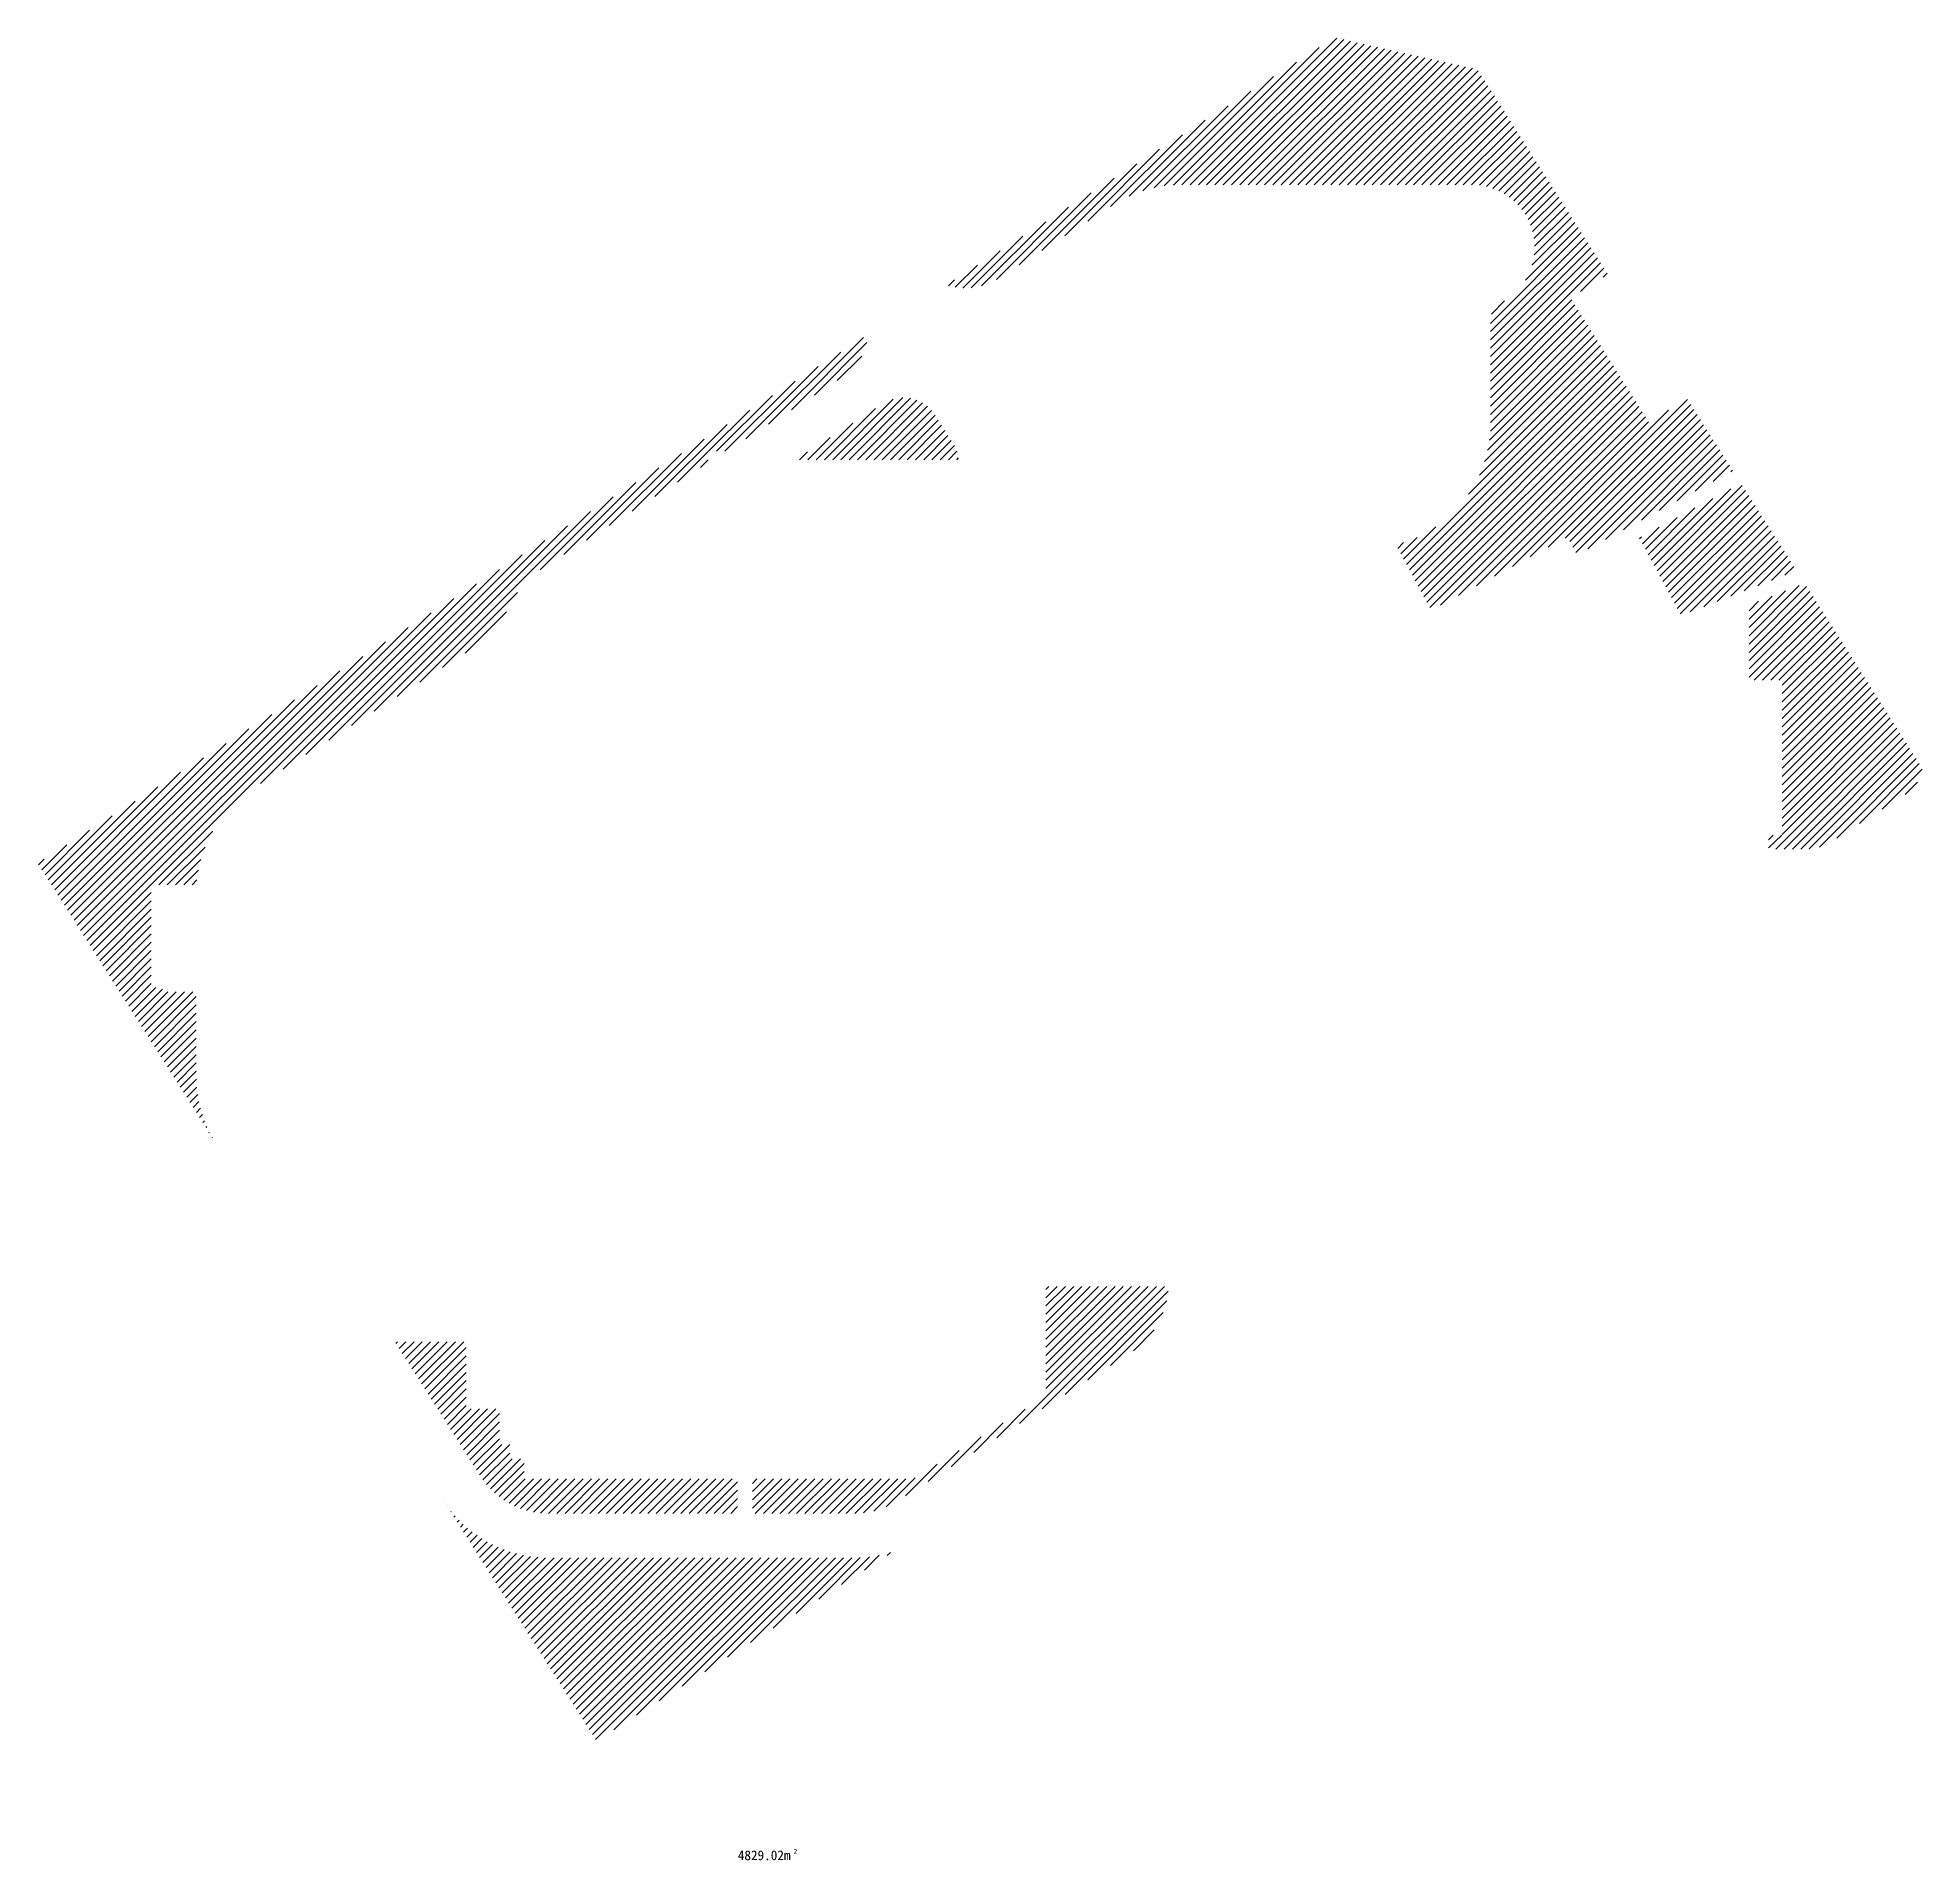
# Model space of a CAD drawing. Extents: x 1977 to 1034874806, y 3985 to 587211952.
# Drawn here: x 515738758 to 515994306, y 292490492 to 292737667 of the extents above; entities that cross this region are included whole.
import ezdxf

# ---------------------------------------------------------------- set-up
doc = ezdxf.new("R2010")
doc.units = 0
doc.header["$LTSCALE"] = 10
doc.header["$MEASUREMENT"] = 0
doc.layers.add('PUB_TEXT', color=7, linetype='Continuous')
doc.layers.add('SPACE_HATCH', color=8, linetype='Continuous')
doc.styles.add('_TCH_SPACE', font='simhei.ttf', dxfattribs={"height": 5})
pattern_1 = [(45, (0, 0), (-561.2660076, 561.2660076), [])]

msp = doc.modelspace()

# ---------------------------------------------------------------- texts
at = {"layer": 'PUB_TEXT', "style": '_TCH_SPACE'}
for s, height, p in [('4829.02m', 1314.346, (515833688.936, 292490513.729)), ('2', 657.173, (515841250.117, 292491388.729))]:
    msp.add_text(s, height=height, dxfattribs=at).set_placement(p)

# ---------------------------------------------------------------- hatches: boundary and pattern name
at = {"layer": 'SPACE_HATCH'}
h = msp.add_hatch(dxfattribs=at)
h.set_pattern_fill('ANSI31', color=256, scale=500, style=0)
h.set_pattern_definition(pattern_1)
h.paths.add_polyline_path([(515946570.831, 292702411.664), (515951656.188, 292705595.987), (515933973.053, 292733374.514), (515914645.053, 292737666.514), (515861953.064, 292704124.491, 0.2277627445), (515868833.031, 292704947.02), (515884721.346, 292715061.009, -0.1426750791), (515893850.313, 292717720.09), (515933230.533, 292717720.09, -0.786697984), (515937120.057, 292701662.206, 0.2809377671), (515935764.034, 292699439.299), (515935764.034, 292685370.096, -0.3434029335), (515922931.238, 292668888.755), (515927707.511, 292660019.268), (515943909.263, 292668744.01), (515943911.996, 292668739.058), (515946189.39, 292669966.026), (515947490.869, 292667549.194), (515968629.519, 292678932.492), (515962396.495, 292688723.982), (515957234.372, 292685491.59)])
h = msp.add_hatch(dxfattribs=at)
h.set_pattern_fill('ANSI31', color=256, scale=500, style=0)
h.set_pattern_definition(pattern_1)
h.paths.add_polyline_path([(515798261.137, 292655178.294, 0.1461276573), (515802382.29, 292659937.03, -0.1461276517), (515807627.394, 292665993.602), (515829664.118, 292680021.471), (515829664.118, 292681575.001), (515832104.596, 292681575.001), (515847741.217, 292691528.771, 0.2274362349), (515851393.998, 292697406.159), (515738758.053, 292625702.514), (515762923.146, 292587741.256, -0.1426759371), (515760264.034, 292596870.272), (515760264.034, 292608269.994), (515755664.118, 292608269.994), (515755664.118, 292608869.994), (515754164.118, 292608869.994), (515754164.118, 292622769.994), (515760300.305, 292622769.994, -0.2390501894), (515768135.067, 292636001.008)])
h = msp.add_hatch(dxfattribs=at)
h.set_pattern_fill('ANSI31', color=256, scale=500, style=0)
h.set_pattern_definition(pattern_1)
h.paths.add_polyline_path([(515860397.174, 292686545.535, 0.4142135688), (515853494.266, 292688078.462), (515841463.344, 292680419.964), (515863662.64, 292680419.964, 0.1172091421), (515862905.62, 292682604.955)])
h = msp.add_hatch(dxfattribs=at)
h.set_pattern_fill('ANSI31', color=256, scale=500, style=0)
h.set_pattern_definition(pattern_1)
h.paths.add_polyline_path([(515977259.159, 292665376.182), (515969706.386, 292677240.838), (515955933.394, 292669823.997), (515961595.744, 292659309.075)])
h = msp.add_hatch(dxfattribs=at)
h.set_pattern_fill('ANSI31', color=256, scale=500, style=0)
h.set_pattern_definition(pattern_1)
h.paths.add_polyline_path([(515978354.421, 292663655.63), (515970814.118, 292660734.95), (515970814.118, 292650519.994), (515975314.118, 292650519.994), (515975314.009, 292629519.994), (515973464.118, 292629519.994), (515973464.186, 292627620.02), (515978252.839, 292627620.161, 0.1241825511), (515981565.233, 292628402.174), (515992038.94, 292635069.406, 0.2197971565), (515994306.072, 292638597.063)])
h = msp.add_hatch(dxfattribs=at)
h.set_pattern_fill('ANSI31', color=256, scale=500, style=0)
h.set_pattern_definition(pattern_1)
h.paths.add_polyline_path([(515892095.071, 292568320.09), (515875464.034, 292568320.09), (515875464.034, 292553420.09), (515857540.288, 292542220.09), (515835664.034, 292542220.09), (515835664.034, 292537520.09), (515849467.611, 292537520.09, 0.142675211), (515855374.594, 292539240.675), (515887007.197, 292559376.994, 0.2482548819)])
h = msp.add_hatch(dxfattribs=at)
h.set_pattern_fill('ANSI31', color=256, scale=500, style=0)
h.set_pattern_definition(pattern_1)
h.paths.add_polyline_path([(515833664.034, 292542220.09), (515804714.033, 292542220.09), (515804714.033, 292544920.09), (515802764.034, 292544920.09), (515802764.034, 292546870.09), (515801364.034, 292546870.09), (515801364.034, 292551720.089), (515796864.034, 292551720.089), (515796864.034, 292560820.057), (515787173.127, 292560820.057), (515798763.303, 292542613.046, 0.2563846891), (515808042.68, 292537520.09), (515833664.034, 292537520.09)])
h = msp.add_hatch(dxfattribs=at)
h.set_pattern_fill('ANSI31', color=256, scale=500, style=0)
h.set_pattern_definition(pattern_1)
h.paths.add_polyline_path([(515854875.573, 292532403.206, -0.0811124327), (515849467.611, 292531520.09), (515808042.68, 292531520.09, -0.2557707538), (515793722.902, 292539357.996), (515814508.053, 292506706.514)])

msp.set_redraw_order([(e.dxf.handle, doc.entitydb.next_handle()) for e in msp.query("TEXT MTEXT ATTDEF DIMENSION ARC_DIMENSION")])  # texts and dimensions are drawn at this point

doc.saveas('drawing.dxf')
